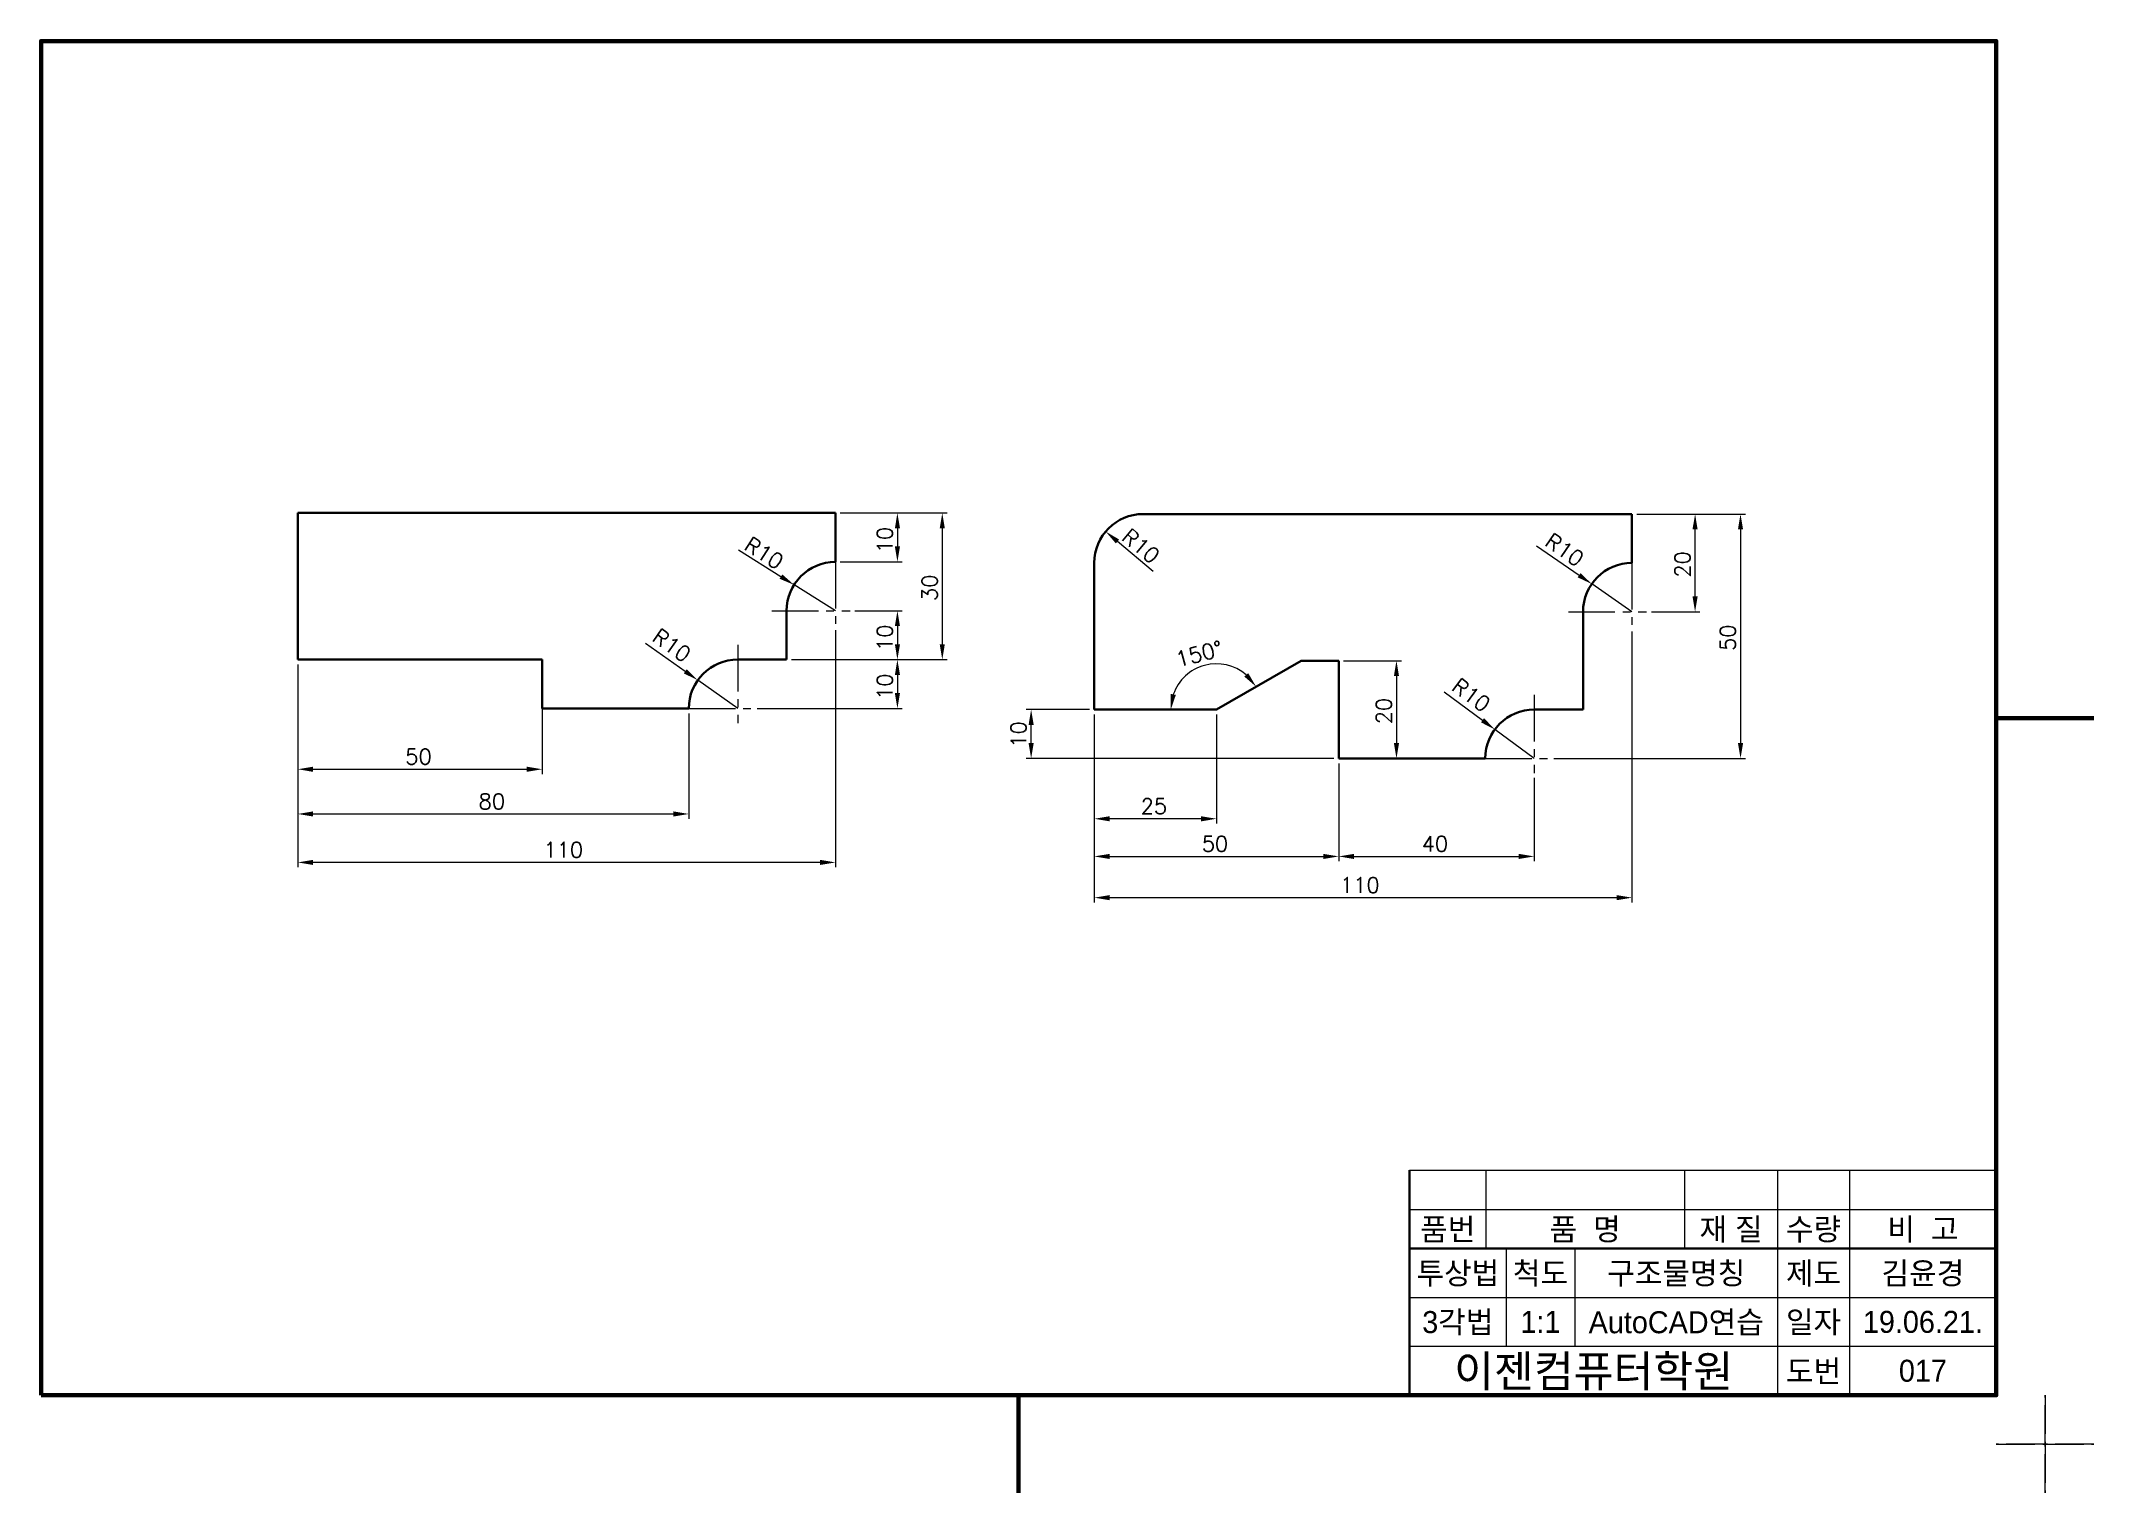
# Model space of a CAD drawing. Header units: millimetres. Extents: x 0 to 4210, y 0 to 2980.
# Drawn here: x 2530 to 2950, y 287 to 584 of the extents above; entities that cross this region are included whole.
import ezdxf
from ezdxf.enums import TextEntityAlignment as Align

# ---------------------------------------------------------------- set-up
doc = ezdxf.new("R2010")
doc.units = ezdxf.units.MM
doc.linetypes.add('CENTER2', pattern=[28.575, 19.05, -3.175, 3.175, -3.175])
doc.linetypes.add('PHANTOM2', pattern=[31.75, 15.875, -3.175, 3.175, -3.175, 3.175, -3.175])
for name, color, linetype, lineweight in [('가는선', 1, 'Continuous', 13), ('구분선', 1, 'PHANTOM2', 13), ('문자', 2, 'Continuous', 20), ('외곽선', 4, 'Continuous', 70), ('외형선', 3, 'Continuous', 40), ('중심선', 1, 'CENTER2', 13), ('치수선', 1, 'Continuous', 13)]:
    doc.layers.add(name, color=color, linetype=linetype, lineweight=lineweight)
doc.styles.get("Standard").update_dxf_attribs({"font": 'romans.shx'})
doc.styles.add('한글', font='')
doc.styles.get('한글').set_extended_font_data('Gulim')

msp = doc.modelspace()

# ---------------------------------------------------------------- texts
at = {"layer": '문자', "ltscale": 0.5}
for s, rotation, p in [('10', 90, (2704.2, 479.23)), ('R10', 320.1124, (2750.84, 482.12)), ('R10', 325.3235, (2837.42, 480.97)), ('R10', 327.9097, (2673.6, 480.12)), ('20', 90, (2867.4, 474.25)), ('30', 90, (2713.38, 469.46)), ('R10', 324.5997, (2654.77, 461.49)), ('10', 90, (2704.2, 459.23)), ('50', 90, (2876.69, 459.25)), ('150°', 15, (2762.66, 455.87)), ('10', 90, (2704.2, 449.23)), ('R10', 323.5744, (2818.36, 451.39)), ('20', 90, (2806.3, 444.25)), ('10', 90, (2731.56, 439.46))]:
    msp.add_text(s, height=3.15, rotation=rotation, dxfattribs=at).set_placement(p)
for s, p in [('50', (2604.52, 436.04)), ('80', (2619.52, 426.89)), ('25', (2754.98, 425.91)), ('110', (2632.8, 416.98)), ('50', (2767.48, 418.21)), ('40', (2812.48, 418.21)), ('110', (2795.76, 409.77))]:
    msp.add_text(s, height=3.15, dxfattribs=at).set_placement(p)
at = {"layer": '문자', "ltscale": 0.5, "style": '한글'}
for s, height, p in [('품번', 4.5, (2817.79, 341)), ('품  명', 4.5, (2845.9, 341)), ('재 질', 4.5, (2875.75, 341)), ('수량', 4.5, (2892.64, 341)), ('비  고', 4.5, (2915.01, 341)), ('투상법', 4.5, (2819.86, 332)), ('척도', 4.5, (2836.76, 332)), ('구조물명칭', 4.5, (2864.54, 332)), ('제도', 4.5, (2892.64, 332)), ('김윤경', 4.5, (2915.01, 332)), ('3각법', 4.5, (2819.86, 322)), ('1:1', 4.5, (2836.76, 322)), ('AutoCAD연습', 4.5, (2864.54, 322)), ('일자', 4.5, (2892.64, 322)), ('19.06.21.', 4.5, (2915.01, 322)), ('이젠컴퓨터학원', 6.5, (2847.64, 312)), ('도번', 4.5, (2892.64, 312)), ('017', 4.5, (2915.01, 312))]:
    msp.add_text(s, height=height, dxfattribs=at).set_placement(p, align=Align.MIDDLE)

# ---------------------------------------------------------------- linework, layer by layer
at = {"layer": '가는선', "ltscale": 0.5}
for p, q in [((2810, 353), (2930, 353)), ((2825.58, 353), (2825.58, 337)), ((2866.22, 353), (2866.22, 337)), ((2885.27, 353), (2885.27, 307)), ((2900.01, 353), (2900.01, 307)), ((2810, 345), (2930, 345)), ((2829.73, 337), (2829.73, 317)), ((2843.8, 337), (2843.8, 317)), ((2810, 327), (2930, 327)), ((2810, 317), (2930, 317))]:
    msp.add_line(p, q, dxfattribs=at)
at = {"layer": '구분선', "ltscale": 0.5}
for points in [[(2930, 297), (2940, 297), (2940, 307)], [(2930, 297), (2940, 297), (2940, 307)], [(2940, 307), (2940, 297), (2950, 297)], [(2940, 307), (2940, 297), (2950, 297)], [(2940, 307), (2940, 297), (2950, 297)], [(2940, 307), (2940, 297), (2950, 297)], [(2940, 287), (2940, 297), (2930, 297)], [(2950, 297), (2940, 297), (2940, 287)], [(2950, 297), (2940, 297), (2940, 287)]]:
    msp.add_lwpolyline(points, dxfattribs=at)
at = {"layer": '외곽선', "ltscale": 0.5}
for p, q in [((2930, 445.5), (2940, 445.5)), ((2950, 445.5), (2940, 445.5)), ((2950, 445.5), (2940, 445.5)), ((2930, 307), (2930, 353)), ((2730, 307), (2730, 297)), ((2730, 307), (2730, 297)), ((2730, 297), (2730, 287))]:
    msp.add_line(p, q, dxfattribs=at)
msp.add_lwpolyline([(2530, 307), (2930, 307), (2930, 584), (2530, 584)], close=True, dxfattribs=at)
at = {"layer": '외형선', "ltscale": 0.5}
for p, q in [((2582.52, 487.46), (2692.52, 487.46)), ((2582.52, 487.46), (2582.52, 457.46)), ((2692.52, 487.46), (2692.52, 477.46)), ((2855.48, 487.25), (2755.48, 487.25)), ((2855.48, 487.25), (2855.48, 477.25)), ((2745.48, 477.25), (2745.48, 447.25)), ((2682.52, 467.46), (2682.52, 457.46)), ((2845.48, 467.25), (2845.48, 447.25)), ((2582.52, 457.46), (2632.52, 457.46)), ((2632.52, 457.46), (2632.52, 447.46)), ((2682.52, 457.46), (2672.52, 457.46)), ((2770.48, 447.25), (2787.8, 457.25)), ((2795.48, 457.25), (2787.8, 457.25)), ((2795.48, 437.25), (2795.48, 457.25)), ((2662.52, 447.46), (2632.52, 447.46)), ((2745.48, 447.25), (2770.48, 447.25)), ((2845.48, 447.25), (2835.48, 447.25)), ((2825.48, 437.25), (2795.48, 437.25)), ((2810, 353), (2810, 345)), ((2810, 345), (2810, 337)), ((2810, 337), (2930, 337)), ((2810, 337), (2810, 317)), ((2810, 317), (2810, 307))]:
    msp.add_line(p, q, dxfattribs=at)
for centre in [(2755.48, 477.25), (2692.52, 467.46), (2855.48, 467.25), (2672.52, 447.46), (2835.48, 437.25)]:
    msp.add_arc(centre, 10, 90, 180, dxfattribs=at)
at = {"layer": '중심선', "ltscale": 0.5}
for p, q in [((2692.52, 477.46), (2692.52, 464.46)), ((2855.48, 477.25), (2855.48, 464.25)), ((2679.52, 467.46), (2695.52, 467.46)), ((2842.48, 467.25), (2858.48, 467.25)), ((2672.52, 460.46), (2672.52, 444.46)), ((2835.48, 450.25), (2835.48, 434.25)), ((2662.52, 447.46), (2675.52, 447.46)), ((2825.48, 437.25), (2838.48, 437.25))]:
    msp.add_line(p, q, dxfattribs=at)
at = {"layer": '치수선', "ltscale": 0.5}
for p, q in [((2693.52, 487.46), (2706.2, 487.46)), ((2706.2, 487.46), (2715.38, 487.46)), ((2856.48, 487.25), (2869.4, 487.25)), ((2869.4, 487.25), (2878.69, 487.25)), ((2705.2, 484.31), (2705.2, 480.61)), ((2714.38, 484.31), (2714.38, 460.61)), ((2868.4, 470.4), (2868.4, 484.1)), ((2877.69, 484.1), (2877.69, 440.4)), ((2672.67, 479.91), (2681.38, 474.44)), ((2757.56, 475.51), (2750.23, 481.64)), ((2835.96, 480.75), (2844.67, 474.73)), ((2693.52, 477.46), (2706.2, 477.46)), ((2692.52, 467.46), (2684.05, 472.77)), ((2855.48, 467.25), (2847.26, 472.94)), ((2696.52, 467.46), (2706.2, 467.46)), ((2859.48, 467.25), (2869.4, 467.25)), ((2692.52, 463.46), (2692.52, 414.98)), ((2705.2, 464.31), (2705.2, 460.61)), ((2855.48, 463.25), (2855.48, 407.77)), ((2653.69, 460.84), (2661.8, 455.07)), ((2582.52, 456.46), (2582.52, 434.04)), ((2632.52, 456.46), (2632.52, 434.04)), ((2683.52, 457.46), (2706.2, 457.46)), ((2705.2, 454.31), (2705.2, 450.61)), ((2706.2, 457.46), (2715.38, 457.46)), ((2796.48, 457.25), (2808.3, 457.25)), ((2807.3, 454.1), (2807.3, 440.4)), ((2672.52, 447.46), (2664.37, 453.25)), ((2817.05, 450.85), (2824.9, 445.06)), ((2662.52, 446.46), (2662.52, 424.89)), ((2676.52, 447.46), (2706.2, 447.46)), ((2744.48, 447.25), (2731.56, 447.25)), ((2745.48, 446.25), (2745.48, 423.91)), ((2770.48, 446.25), (2770.48, 423.91)), ((2732.56, 440.4), (2732.56, 444.1)), ((2835.48, 437.25), (2827.44, 443.18)), ((2794.48, 437.25), (2731.56, 437.25)), ((2839.48, 437.25), (2878.69, 437.25)), ((2582.52, 434.3), (2582.52, 424.89)), ((2585.67, 435.04), (2629.37, 435.04)), ((2795.48, 436.25), (2795.48, 416.21)), ((2835.48, 433.25), (2835.48, 416.21)), ((2582.52, 424.89), (2582.52, 414.98)), ((2585.67, 425.89), (2659.37, 425.89)), ((2745.48, 425.79), (2745.48, 416.21)), ((2767.33, 424.91), (2748.63, 424.91)), ((2689.37, 415.98), (2585.67, 415.98)), ((2745.48, 416.21), (2745.48, 407.77)), ((2748.63, 417.21), (2792.33, 417.21)), ((2798.63, 417.21), (2832.33, 417.21)), ((2852.33, 408.77), (2748.63, 408.77))]:
    msp.add_line(p, q, dxfattribs=at)
msp.add_arc((2770.48, 447.25), 9.36, 49.3781, 160.6219, dxfattribs=at)
for points in [[(2704.68, 484.31), (2705.73, 484.31), (2705.2, 487.46)], [(2713.85, 484.31), (2714.9, 484.31), (2714.38, 487.46)], [(2867.87, 484.1), (2868.92, 484.1), (2868.4, 487.25)], [(2877.17, 484.1), (2878.22, 484.1), (2877.69, 487.25)], [(2750.56, 482.04), (2749.89, 481.24), (2747.81, 483.66)], [(2704.68, 480.61), (2705.73, 480.61), (2705.2, 477.46)], [(2681.66, 474.89), (2681.1, 474), (2684.05, 472.77)], [(2844.97, 475.16), (2844.37, 474.3), (2847.26, 472.94)], [(2704.68, 464.31), (2705.73, 464.31), (2705.2, 467.46)], [(2867.87, 470.4), (2868.92, 470.4), (2868.4, 467.25)], [(2704.68, 460.61), (2705.73, 460.61), (2705.2, 457.46)], [(2713.85, 460.61), (2714.9, 460.61), (2714.38, 457.46)], [(2662.11, 455.5), (2661.5, 454.65), (2664.37, 453.25)], [(2704.68, 454.31), (2705.73, 454.31), (2705.2, 457.46)], [(2776.98, 454.69), (2776.17, 454.01), (2778.59, 451.93)], [(2806.78, 454.1), (2807.83, 454.1), (2807.3, 457.25)], [(2704.68, 450.61), (2705.73, 450.61), (2705.2, 447.46)], [(2762.17, 450.26), (2761.14, 450.44), (2761.13, 447.25)], [(2732.04, 444.1), (2733.09, 444.1), (2732.56, 447.25)], [(2825.22, 445.48), (2824.59, 444.63), (2827.44, 443.18)], [(2732.04, 440.4), (2733.09, 440.4), (2732.56, 437.25)], [(2806.78, 440.4), (2807.83, 440.4), (2807.3, 437.25)], [(2877.17, 440.4), (2878.22, 440.4), (2877.69, 437.25)], [(2585.67, 435.56), (2585.67, 434.51), (2582.52, 435.04)], [(2629.37, 435.56), (2629.37, 434.51), (2632.52, 435.04)], [(2585.67, 426.42), (2585.67, 425.37), (2582.52, 425.89)], [(2659.37, 426.42), (2659.37, 425.37), (2662.52, 425.89)], [(2748.63, 425.43), (2748.63, 424.38), (2745.48, 424.91)], [(2767.33, 425.43), (2767.33, 424.38), (2770.48, 424.91)], [(2585.67, 416.51), (2585.67, 415.46), (2582.52, 415.98)], [(2689.37, 416.51), (2689.37, 415.46), (2692.52, 415.98)], [(2748.63, 417.73), (2748.63, 416.68), (2745.48, 417.21)], [(2792.33, 417.73), (2792.33, 416.68), (2795.48, 417.21)], [(2798.63, 417.73), (2798.63, 416.68), (2795.48, 417.21)], [(2832.33, 417.73), (2832.33, 416.68), (2835.48, 417.21)], [(2748.63, 409.3), (2748.63, 408.25), (2745.48, 408.77)], [(2852.33, 409.3), (2852.33, 408.25), (2855.48, 408.77)]]:
    msp.add_solid(points, dxfattribs=at)

msp.set_redraw_order([(e.dxf.handle, doc.entitydb.next_handle()) for e in msp.query("TEXT MTEXT ATTDEF DIMENSION ARC_DIMENSION")])  # texts and dimensions are drawn at this point

doc.saveas('drawing.dxf')
